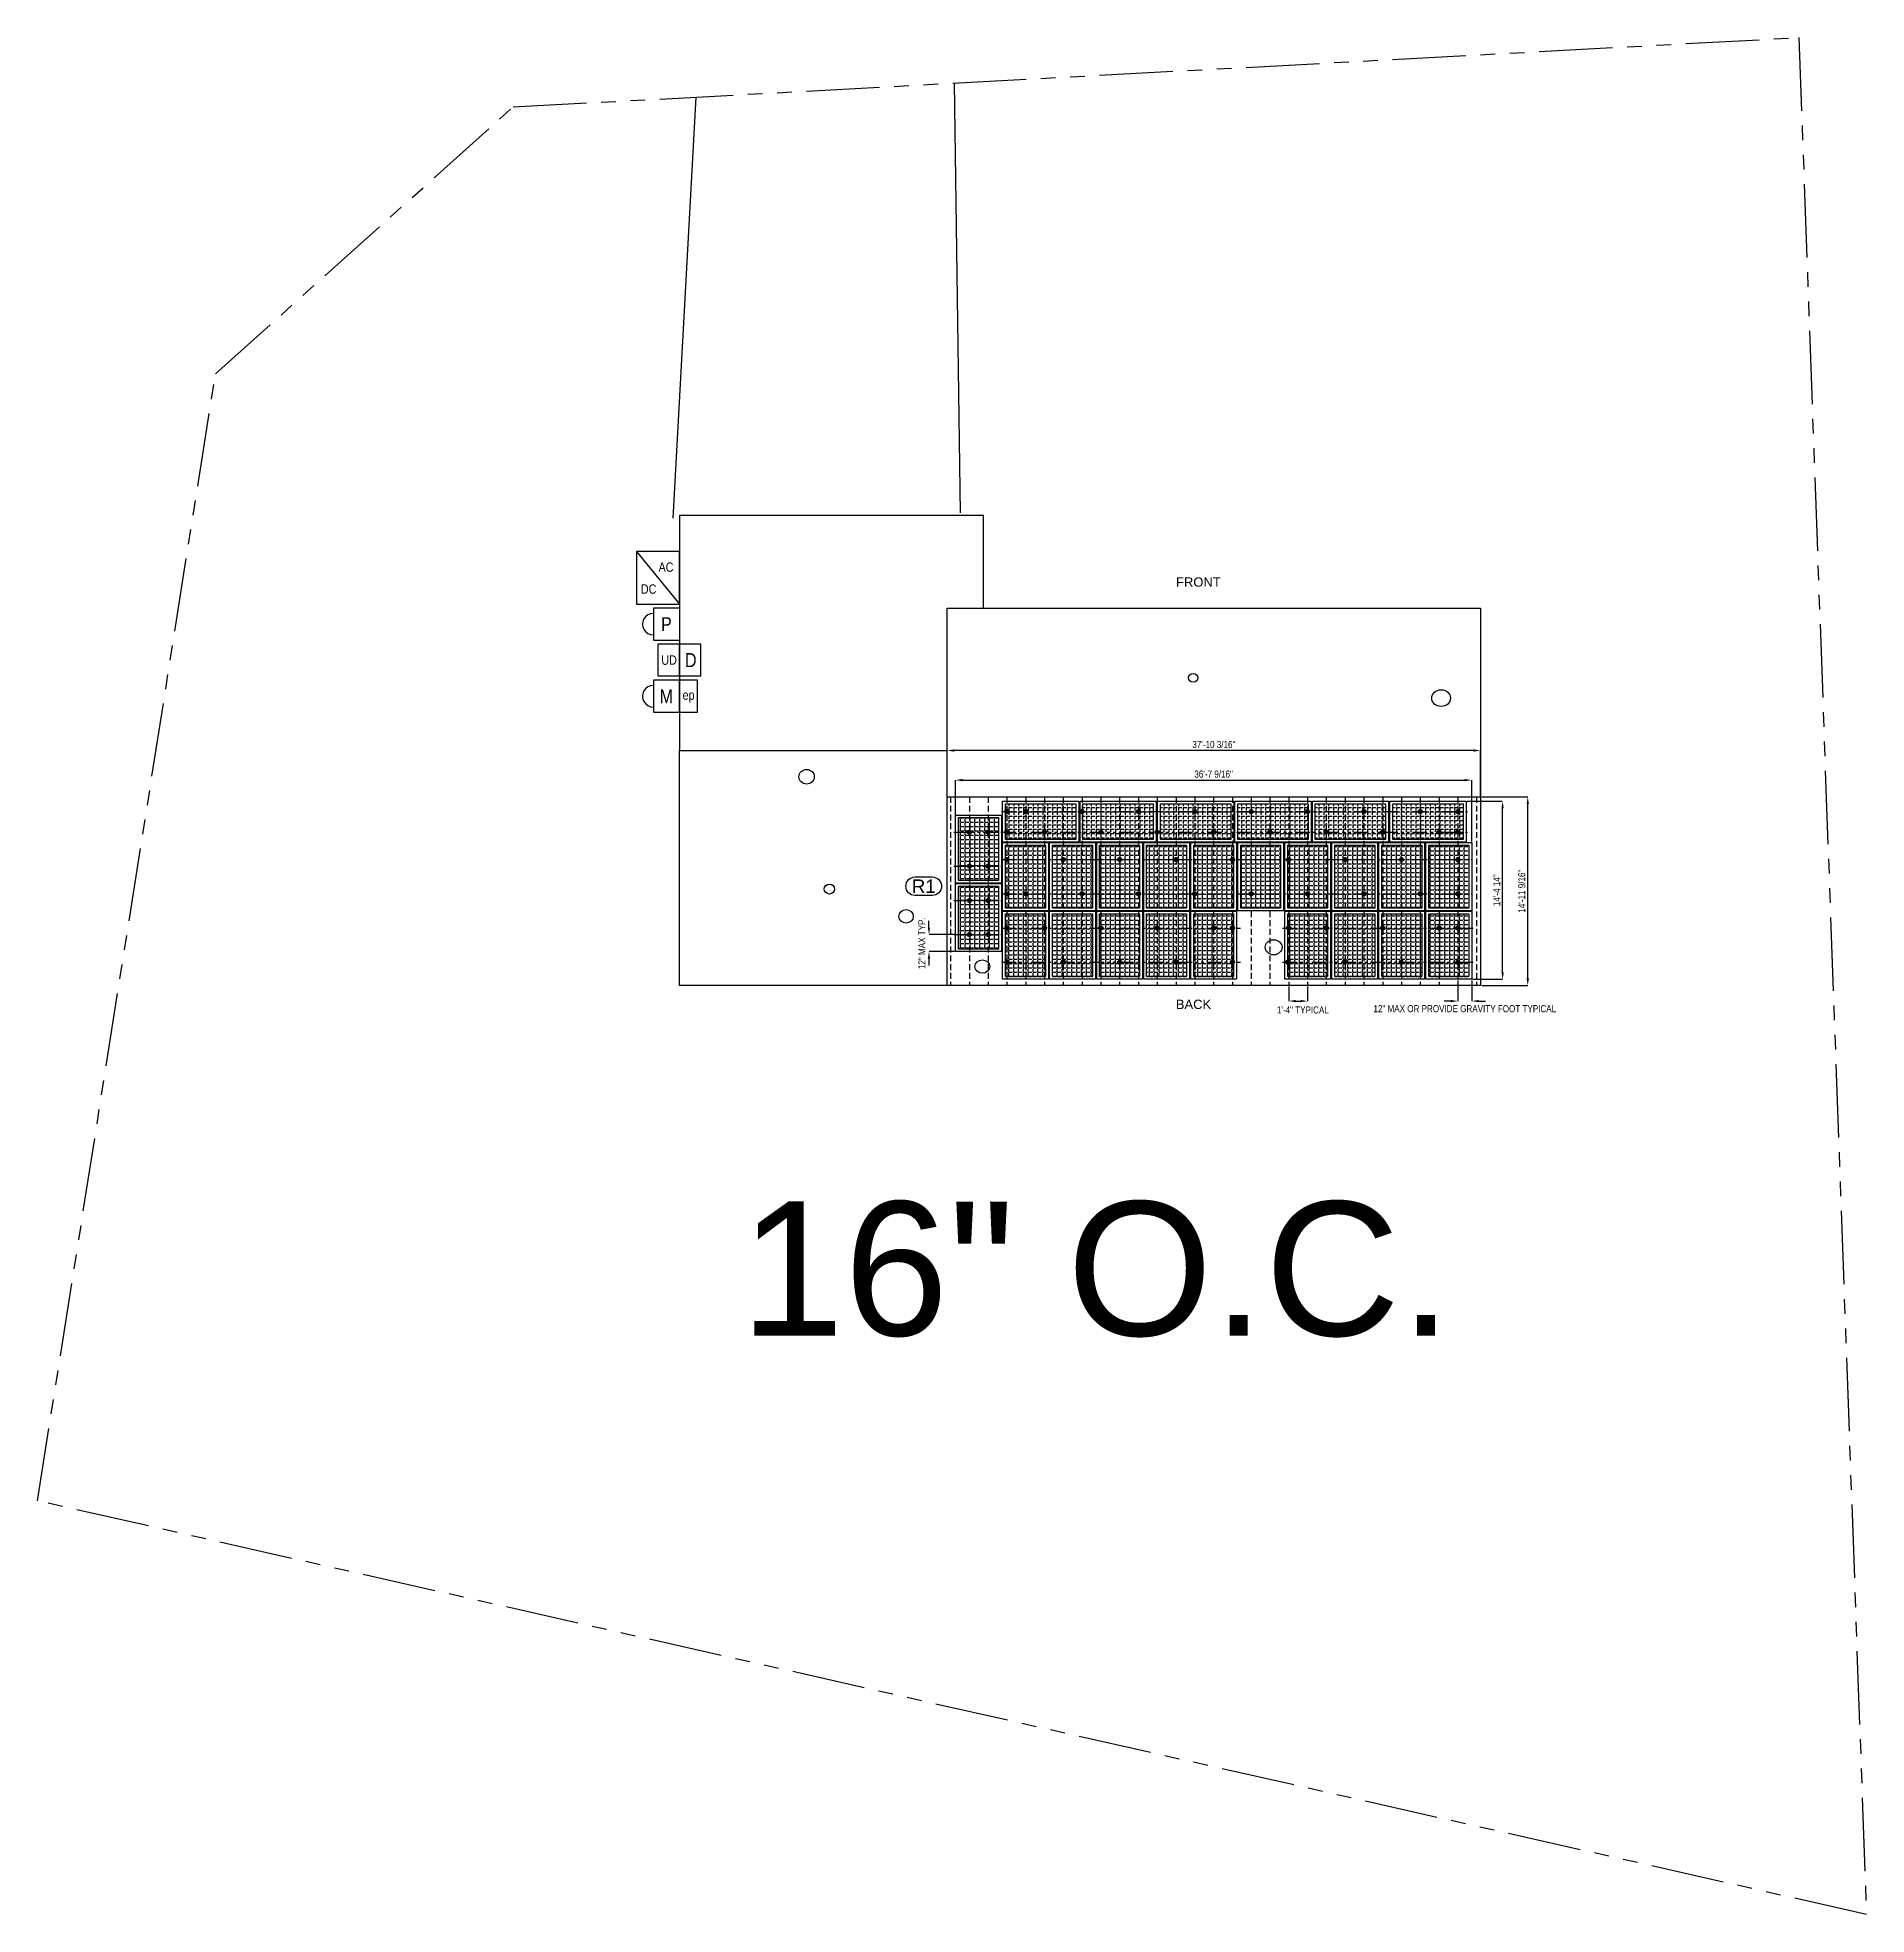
# Model space of a CAD drawing. Header units: feet. Extents: x -13431 to 13250, y 10829 to 29871.
# Drawn here: x 270 to 1828, y 14315 to 15913 of the extents above; entities that cross this region are included whole.
import ezdxf
from ezdxf.enums import TextEntityAlignment as Align

# ---------------------------------------------------------------- set-up
doc = ezdxf.new("R2010")
doc.units = ezdxf.units.FT
doc.header["$MEASUREMENT"] = 0
doc.linetypes.add('DASHED', pattern=[0.75, 0.5, -0.25])
doc.linetypes.add('PHANTOM', pattern=[2.5, 1.25, -0.25, 0.25, -0.25, 0.25, -0.25])
for name, color, linetype in [('EQUIPMENT', 7, 'Continuous'), ('MODULE FRAME', 9, 'Continuous'), ('MODULE HATCH', 7, 'Continuous'), ('PROPERTY LINE', 7, 'Continuous'), ('ROOF OBJECTS', 6, 'Continuous'), ('STRUCTURAL', 4, 'DASHED'), ('Z - ROOF', 3, 'Continuous'), ('Z - TITLEBLOCK TXT', 7, 'Continuous')]:
    doc.layers.add(name, color=color, linetype=linetype)
doc.layers.add('LOCKED (NO PRINT)', color=7, linetype='Continuous', plot=False)
doc.styles.add('1QUATER', font='technic_.ttf', dxfattribs={"height": 6})
doc.styles.add('PAPER SPACE TXT', font='technic_.ttf', dxfattribs={"height": 0.125})
doc.styles.add('TITLE BBLOCK TEXT', font='ARIALUNI.TTF')
doc.dimstyles.new('1QUATER', dxfattribs={"dimscale": 0, "dimtxt": 6, "dimasz": 6, "dimexe": 0, "dimexo": 1, "dimgap": 2, "dimtad": 1, "dimdec": 4, "dimzin": 3, "dimdsep": 46, "dimlunit": 4, "dimtxsty": '1QUATER', "dimcen": 6, "dimclrd": 1, "dimclre": 1, "dimclrt": 7, "dimadec": 0, "dimazin": 0, "dimtfac": 1, "dimtdec": 4, "dimtofl": 0, "dimtmove": 2, "dimatfit": 3, "dimfxl": 1, "dimfrac": 2, "dimtolj": 1, "dimtzin": 0, "dimarcsym": 1})

msp = doc.modelspace()

# ---------------------------------------------------------------- texts
at = {"layer": 'LOCKED (NO PRINT)', "color": 7, "style": 'TITLE BBLOCK TEXT'}
msp.add_text('16" O.C.', height=114.235434, rotation=359.98856394, dxfattribs=at).set_placement((868.20112, 14807.91883))
at = {"layer": 'Z - TITLEBLOCK TXT', "color": 7, "style": 'TITLE BBLOCK TEXT'}
for s, p in [('FRONT', (1239.58156, 15445.70184, -35.36667)), ('BACK', (1239.40299, 15086.07926, -35.36667))]:
    msp.add_text(s, height=7.925185, rotation=359.98856394, dxfattribs=at).set_placement(p)

# ---------------------------------------------------------------- blocks, each defined once
blk = doc.blocks.new('A$C035F63DD')
at = {"color": 3}
blk.add_lwpolyline([(-0.08, 0.003, -1), (-0.08, 0.136), (0.043, 0.136, -1), (0.043, 0.003)], format="xyb", close=True, dxfattribs=at)
at = {"layer": 'Z - TITLEBLOCK TXT', "color": 7, "style": 'TITLE BBLOCK TEXT'}
blk.add_text('R1', height=0.096, rotation=359.9886, dxfattribs=at).set_placement((-0.018, 0.07), align=Align.MIDDLE_CENTER)
blk = doc.blocks.new('*U127')
at = {"color": 1}
blk.add_line((-36.6, 136.9), (0, 92), dxfattribs=at)
at = {"color": 1, "linetype": 'Continuous'}
for p, q in [((0, 88.6), (-22.2, 88.6)), ((-22.2, 88.6), (-22.2, 61.4)), ((0, 88.6), (0, 61.4)), ((-22.2, 61.4), (0, 61.4)), ((0, 58.1), (-18.3, 58.1)), ((-18.3, 58.1), (-18.3, 30.9)), ((0, 30.9), (0, 58.1)), ((18.3, 58.1), (0, 58.1)), ((0, 30.9), (0, 58.1)), ((18.3, 30.9), (18.3, 58.1)), ((0, 27.2), (-22.2, 27.2)), ((-22.2, 27.2), (-22.2, 0)), ((-18.3, 30.9), (0, 30.9)), ((0, 30.9), (18.3, 30.9)), ((15.5, 27.2), (0, 27.2)), ((0, 27.2), (0, 0)), ((0, 0), (0, 27.2)), ((15.5, 0), (15.5, 27.2)), ((-22.2, 0), (0, 0)), ((0, 0), (15.5, 0))]:
    blk.add_line(p, q, dxfattribs=at)
at = {"color": 1, "linetype": 'Continuous', "flags": 128}
blk.add_lwpolyline([(-36.6, 136.9), (-36.6, 92), (0, 92), (0, 136.9)], close=True, dxfattribs=at)
at = {"color": 1, "linetype": 'Continuous'}
for centre in [(-22.2, 75), (-22.2, 13.6)]:
    blk.add_arc(centre, 9.18, 90.004, 270.004, dxfattribs=at)
at = {"color": 1, "style": 'PAPER SPACE TXT'}
for s, height, p in [('AC', 7.99, (-11.4, 123.6)), ('DC', 7.99, (-26.2, 104.9)), ('P', 11.9, (-11.1, 75)), ('UD', 7.99, (-8.8, 44.4)), ('D', 11.9, (9.7, 44.4)), ('M', 11.9, (-11.1, 13.6))]:
    blk.add_text(s, height=height, dxfattribs=at).set_placement(p, align=Align.MIDDLE_CENTER)
blk.add_text('ep', height=7.99, rotation=359.9986, dxfattribs=at).set_placement((7.8, 14.6), align=Align.MIDDLE_CENTER)
blk = doc.blocks.new('*D157')
at = {"layer": 'Defpoints', "color": 0, "transparency": 16777216}
for p in [(1498.9, 15266.7, 53.8), (1539.1, 15266.7), (1498.9, 15106.1, -26.5)]:
    blk.add_point(p, dxfattribs=at)
at = {"layer": 'STRUCTURAL', "color": 1, "lineweight": -2, "transparency": 16777216}
for p, q in [((1499.9, 15266.7), (1539.1, 15266.7)), ((1539.1, 15112.1), (1539.1, 15260.7)), ((1499.9, 15106.1), (1539.1, 15106.1))]:
    blk.add_line(p, q, dxfattribs=at)
at = {"layer": 'STRUCTURAL', "color": 1, "transparency": 16777216}
for points in [[(1538.1, 15260.7), (1540.1, 15260.7), (1539.1, 15266.7)], [(1538.1, 15112.1), (1540.1, 15112.1), (1539.1, 15106.1)]]:
    blk.add_solid(points, dxfattribs=at)
at = {"layer": 'STRUCTURAL', "color": 7, "transparency": 16777216, "insert": (1534, 15186.4), "char_height": 6, "attachment_point": 5, "rotation": 90, "style": '1QUATER'}
blk.add_mtext('\\A1;14\'-11 9/16"', dxfattribs=at)
blk = doc.blocks.new('*D151')
at = {"layer": 'Defpoints', "color": 0, "transparency": 16777216}
for p in [(1486.6, 15263, 45.5), (1517.7, 15263), (1491.4, 15111.4, -30.3)]:
    blk.add_point(p, dxfattribs=at)
at = {"layer": 'STRUCTURAL', "color": 1, "lineweight": -2, "transparency": 16777216}
for p, q in [((1487.6, 15263), (1517.7, 15263)), ((1517.7, 15117.4), (1517.7, 15257)), ((1492.4, 15111.4), (1517.7, 15111.4))]:
    blk.add_line(p, q, dxfattribs=at)
at = {"layer": 'STRUCTURAL', "color": 1, "transparency": 16777216}
for points in [[(1516.7, 15257), (1518.7, 15257), (1517.7, 15263)], [(1516.7, 15117.4), (1518.7, 15117.4), (1517.7, 15111.4)]]:
    blk.add_solid(points, dxfattribs=at)
at = {"layer": 'STRUCTURAL', "color": 7, "transparency": 16777216, "insert": (1512.7, 15187.2), "char_height": 6, "attachment_point": 5, "rotation": 90, "style": '1QUATER'}
blk.add_mtext('\\A1;14\'-4 14"', dxfattribs=at)
blk = doc.blocks.new('*D152')
at = {"layer": 'Defpoints', "color": 0, "transparency": 16777216}
for p in [(1044.7, 15306.2), (1044.7, 15266.7, 53.8), (1498.9, 15266.7, 53.8)]:
    blk.add_point(p, dxfattribs=at)
at = {"layer": 'STRUCTURAL', "color": 1, "lineweight": -2, "transparency": 16777216}
for p, q in [((1044.7, 15267.7), (1044.7, 15306.2)), ((1492.9, 15306.2), (1050.7, 15306.2)), ((1498.9, 15267.7), (1498.9, 15306.2))]:
    blk.add_line(p, q, dxfattribs=at)
at = {"layer": 'STRUCTURAL', "color": 1, "transparency": 16777216}
for points in [[(1050.7, 15307.2), (1050.7, 15305.2), (1044.7, 15306.2)], [(1492.9, 15307.2), (1492.9, 15305.2), (1498.9, 15306.2)]]:
    blk.add_solid(points, dxfattribs=at)
at = {"layer": 'STRUCTURAL', "color": 7, "transparency": 16777216, "insert": (1271.8, 15311.3), "char_height": 6, "attachment_point": 5, "style": '1QUATER'}
blk.add_mtext('\\A1;37\'-10 3/16"', dxfattribs=at)
blk = doc.blocks.new('*D153')
at = {"layer": 'Defpoints', "color": 0, "transparency": 16777216}
for p in [(1491.4, 15281), (1051.8, 15248.7, 38.4), (1491.4, 15227.8, 27.9)]:
    blk.add_point(p, dxfattribs=at)
at = {"layer": 'STRUCTURAL', "color": 1, "lineweight": -2, "transparency": 16777216}
for p, q in [((1051.8, 15249.7), (1051.8, 15281)), ((1057.8, 15281), (1485.4, 15281)), ((1491.4, 15228.8), (1491.4, 15281))]:
    blk.add_line(p, q, dxfattribs=at)
at = {"layer": 'STRUCTURAL', "color": 1, "transparency": 16777216}
for points in [[(1057.8, 15282), (1057.8, 15280), (1051.8, 15281)], [(1485.4, 15282), (1485.4, 15280), (1491.4, 15281)]]:
    blk.add_solid(points, dxfattribs=at)
at = {"layer": 'STRUCTURAL', "color": 7, "transparency": 16777216, "insert": (1271.6, 15286.1), "char_height": 6, "attachment_point": 5, "style": '1QUATER'}
blk.add_mtext('\\A1;36\'-7 9/16"', dxfattribs=at)
blk = doc.blocks.new('*D154')
at = {"layer": 'Defpoints', "color": 0, "transparency": 16777216}
for p in [(1335.6, 15106.1, -26.5), (1351.6, 15106.1, -26.5), (1351.6, 15092.8)]:
    blk.add_point(p, dxfattribs=at)
at = {"layer": 'STRUCTURAL', "color": 1, "lineweight": -2, "transparency": 16777216}
for p, q in [((1335.6, 15105.1), (1335.6, 15092.8)), ((1341.6, 15092.8), (1345.6, 15092.8)), ((1351.6, 15105.1), (1351.6, 15092.8))]:
    blk.add_line(p, q, dxfattribs=at)
at = {"layer": 'STRUCTURAL', "color": 1, "transparency": 16777216}
for points in [[(1341.6, 15093.8), (1341.6, 15091.8), (1335.6, 15092.8)], [(1345.6, 15093.8), (1345.6, 15091.8), (1351.6, 15092.8)]]:
    blk.add_solid(points, dxfattribs=at)
at = {"layer": 'STRUCTURAL', "color": 7, "transparency": 16777216, "insert": (1347.6, 15085.2), "char_height": 6, "attachment_point": 5, "style": '1QUATER'}
blk.add_mtext('\\A1;1\'-4" TYPICAL', dxfattribs=at)
blk = doc.blocks.new('*D155')
at = {"layer": 'Defpoints', "color": 0, "transparency": 16777216}
for p in [(1051.8, 15149.4, -26.2), (1029.2, 15134.9), (1051.8, 15134.9, -5.7)]:
    blk.add_point(p, dxfattribs=at)
at = {"layer": 'STRUCTURAL', "color": 1, "lineweight": -2, "transparency": 16777216}
for p, q in [((1029.2, 15155.4), (1029.2, 15161.4)), ((1050.8, 15149.4), (1029.2, 15149.4)), ((1050.8, 15134.9), (1029.2, 15134.9)), ((1029.2, 15128.9), (1029.2, 15122.9))]:
    blk.add_line(p, q, dxfattribs=at)
at = {"layer": 'STRUCTURAL', "color": 1, "transparency": 16777216}
for points in [[(1028.2, 15155.4), (1030.2, 15155.4), (1029.2, 15149.4)], [(1028.2, 15128.9), (1030.2, 15128.9), (1029.2, 15134.9)]]:
    blk.add_solid(points, dxfattribs=at)
at = {"layer": 'STRUCTURAL', "color": 7, "transparency": 16777216, "insert": (1023.1, 15142.1), "char_height": 6, "attachment_point": 5, "rotation": 90, "style": '1QUATER'}
blk.add_mtext('\\A1;12" MAX TYP.', dxfattribs=at)
blk = doc.blocks.new('*D156')
at = {"layer": 'Defpoints', "color": 0, "transparency": 16777216}
for p in [(1479.6, 15111.4), (1491.4, 15111.4), (1479.6, 15092.8)]:
    blk.add_point(p, dxfattribs=at)
at = {"layer": 'STRUCTURAL', "color": 1, "lineweight": -2, "transparency": 16777216}
for p, q in [((1479.6, 15110.4), (1479.6, 15092.8)), ((1491.4, 15110.4), (1491.4, 15092.8)), ((1473.6, 15092.8), (1467.6, 15092.8)), ((1497.4, 15092.8), (1503.4, 15092.8))]:
    blk.add_line(p, q, dxfattribs=at)
at = {"layer": 'STRUCTURAL', "color": 1, "transparency": 16777216}
for points in [[(1473.6, 15093.8), (1473.6, 15091.8), (1479.6, 15092.8)], [(1497.4, 15093.8), (1497.4, 15091.8), (1491.4, 15092.8)]]:
    blk.add_solid(points, dxfattribs=at)
at = {"layer": 'STRUCTURAL', "color": 10, "transparency": 16777216, "insert": (1485.5, 15086.3), "char_height": 6, "attachment_point": 5, "style": '1QUATER'}
blk.add_mtext('\\A1;12" MAX OR PROVIDE GRAVITY FOOT TYPICAL', dxfattribs=at)
blk = doc.blocks.new('A$C6EF85B4C')
at = {"layer": 'MODULE HATCH'}
h = blk.add_hatch(dxfattribs=at)
h.set_pattern_fill('ANGLE', color=9, scale=15)
h.set_pattern_definition([(0, (0, 0), (0, 4.125), [3, -1.125]), (90, (0, 0), (-4.125, 3e-16), [3, -1.125])])
h.paths.add_polyline_path([(-19.2, 21.6), (-19.2, -38.3), (14.8, -38.3), (14.8, 21.6)])
at = {"color": 4}
blk.add_lwpolyline([(-21.7, 24.1), (17.3, 24.1), (17.3, -40.8), (-21.7, -40.8)], close=True, dxfattribs=at)
at = {"layer": 'MODULE FRAME', "color": 7, "linetype": 'Continuous', "flags": 128}
blk.add_lwpolyline([(17.3, -40.8), (-21.7, -40.8), (-21.7, 24.1), (17.3, 24.1)], close=True, dxfattribs=at)
at = {"layer": 'MODULE FRAME', "color": 8, "linetype": 'Continuous', "flags": 128}
blk.add_lwpolyline([(14.8, -38.3), (-19.2, -38.3), (-19.2, 21.6), (14.8, 21.6)], close=True, dxfattribs=at)
blk = doc.blocks.new('foot2')
h = blk.add_hatch(color=3)
h.dxf.hatch_style = 1
h.paths.add_polyline_path([(1.7, 0, 1), (-1.7, 0, 1)])
at = {"color": 3}
blk.add_circle((0, 0), 1.73, dxfattribs=at)

# ---------------------------------------------------------------- dimensions: what is measured, and where the dimension line sits
at = {"layer": 'STRUCTURAL'}
for base, p1, p2, picture, middle in [((1044.67023, 15306.19277), (1498.87323, 15266.71917, 53.79822), (1044.67023, 15266.71917, 53.79822), '*D152', (1271.77173, 15311.32874)), ((1491.38127, 15280.96632), (1051.83127, 15248.7114, 38.36976), (1491.38127, 15227.81393, 27.92102), '*D153', (1271.60627, 15286.11983))]:
    dim = msp.add_linear_dim(base=base, p1=p1, p2=p2, dimstyle='1QUATER', override={"dimscale": 1}, dxfattribs=at)
    dim.commit()
    dim.dimension.update_dxf_attribs({"geometry": picture, "text_midpoint": middle})
for base, p1, p2, text, picture, middle in [((1539.07032, 15266.71917), (1498.87323, 15106.10596, -26.50838), (1498.87323, 15266.71917, 53.79822), '14\'-11 9/16"', '*D157', (1534.00015, 15186.41257)), ((1517.7174, 15262.96492), (1491.38127, 15111.40423, -30.28383), (1486.58127, 15262.96492, 45.49651), '14\'-4 14"', '*D151', (1512.67354, 15187.18457)), ((1029.16342, 15134.88294), (1051.83127, 15149.4062, -26.15697), (1051.83127, 15134.88294, -5.656), '12" MAX TYP.', '*D155', (1023.05377, 15142.14457))]:
    dim = msp.add_linear_dim(base=base, p1=p1, p2=p2, angle=90, text=text, dimstyle='1QUATER', override={"dimscale": 1}, dxfattribs=at)
    dim.commit()
    dim.dimension.update_dxf_attribs({"geometry": picture, "text_midpoint": middle})
for base, p1, p2, text, override, picture, middle in [((1351.57661, 15092.76893, 80.3066), (1335.57661, 15106.10596, 53.79822), (1351.57661, 15106.10596, 53.79822), '1\'-4" TYPICAL', {"dimscale": 1}, '*D154', (1347.57661, 15085.22303, 80.3066)), ((1479.58706, 15092.76893, -30.28383), (1491.38127, 15111.40423, -30.28383), (1479.58706, 15111.40423, -30.28383), '12" MAX OR PROVIDE GRAVITY FOOT TYPICAL', {"dimscale": 1, "dimclrt": 10}, '*D156', (1485.48417, 15086.30966, -30.28383))]:
    dim = msp.add_linear_dim(base=base, p1=p1, p2=p2, text=text, dimstyle='1QUATER', override=override, dxfattribs=at)
    dim.commit()
    dim.dimension.update_dxf_attribs({"geometry": picture, "text_midpoint": middle, "dimtype": 160})

# ---------------------------------------------------------------- linework, layer by layer
at = {"layer": 'PROPERTY LINE', "color": 7, "linetype": 'PHANTOM', "ltscale": 50, "extrusion": (0.05005, -0.104078, 0.993309)}
for p, q in [((675.14103, 15854.29524, -47.28189), (1770.05372, 15913.39081, -96.25896)), ((1770.05372, 15913.39081, -96.25896), (1827.54436, 14314.93698, -266.64063)), ((421.57328, 15626.99451, -58.32186), (675.14103, 15854.29524, -47.28189)), ((270.07259, 14667.12431, -151.26278), (421.57328, 15626.99451, -58.32186)), ((1827.54436, 14314.93698, -266.64063), (270.07259, 14667.12431, -151.26278))]:
    msp.add_line(p, q, dxfattribs=at)
at = {"layer": 'PROPERTY LINE', "color": 7, "extrusion": (0.05005, -0.104078, 0.993309)}
for p, q in [((1050.72595, 15874.56663, -64.08236), (1055.76764, 15508.6534, -102.67653)), ((830.5695, 15862.68416, -54.23444), (811.18839, 15504.03473, -90.83693))]:
    msp.add_line(p, q, dxfattribs=at)
at = {"layer": 'ROOF OBJECTS', "color": 6, "extrusion": (0, 0.447214, 0.894427)}
for centre, radius in [((-1254.17579, -13744.19656, 6875.60296), 4.05309), ((-1465.3376, -13724.96419, 6875.60296), 7.97043)]:
    msp.add_circle(centre, radius, dxfattribs=at)
at = {"layer": 'ROOF OBJECTS', "color": 6, "extrusion": (0, -0.316228, 0.948683)}
for centre, radius in [((925.01696, 14476.29755, -4902.96277), 6.5345), ((944.42793, 14375.4529, -4902.96277), 4.44658), ((1009.74663, 14350.94851, -4902.96277), 6.1261)]:
    msp.add_circle(centre, radius, dxfattribs=at)
at = {"layer": 'ROOF OBJECTS', "color": 6, "extrusion": (0, -0.447214, 0.894427)}
for centre, radius in [((1322.7212, 13535.80346, -6779.36578), 7.17902), ((1074.64616, 13517.45707, -6779.36578), 6.38135)]:
    msp.add_circle(centre, radius, dxfattribs=at)
at = {"layer": 'STRUCTURAL', "color": 1, "linetype": 'DASHED', "ltscale": 10}
for p, q in [((1047.57661, 15266.71917, 53.79822), (1047.57661, 15106.10596, 53.79822)), ((1063.57661, 15266.71917, 53.79822), (1063.57661, 15106.10596, 53.79822)), ((1079.57661, 15266.71917, 53.79822), (1079.57661, 15106.10596, 53.79822)), ((1095.57661, 15266.71917, 53.79822), (1095.57661, 15106.10596, 53.79822)), ((1111.57661, 15266.71917, 53.79822), (1111.57661, 15106.10596, 53.79822)), ((1127.57661, 15266.71917, 53.79822), (1127.57661, 15106.10596, 53.79822)), ((1143.57661, 15266.71917, 53.79822), (1143.57661, 15106.10596, 53.79822)), ((1159.57661, 15266.71917, 53.79822), (1159.57661, 15106.10596, 53.79822)), ((1175.57661, 15266.71917, 53.79822), (1175.57661, 15106.10596, 53.79822)), ((1191.57661, 15266.71917, 53.79822), (1191.57661, 15106.10596, 53.79822)), ((1207.57661, 15266.71917, 53.79822), (1207.57661, 15106.10596, 53.79822)), ((1223.57661, 15266.71917, 53.79822), (1223.57661, 15106.10596, 53.79822)), ((1239.57661, 15266.71917, 53.79822), (1239.57661, 15106.10596, 53.79822)), ((1255.57661, 15266.71917, 53.79822), (1255.57661, 15106.10596, 53.79822)), ((1271.57661, 15266.71917, 53.79822), (1271.57661, 15106.10596, 53.79822)), ((1287.57661, 15266.71917, 53.79822), (1287.57661, 15106.10596, 53.79822)), ((1303.57661, 15266.71917, 53.79822), (1303.57661, 15106.10596, 53.79822)), ((1319.57661, 15266.71917, 53.79822), (1319.57661, 15106.10596, 53.79822)), ((1335.57661, 15266.71917, 53.79822), (1335.57661, 15106.10596, 53.79822)), ((1351.57661, 15266.71917, 53.79822), (1351.57661, 15106.10596, 53.79822)), ((1367.57661, 15266.71917, 53.79822), (1367.57661, 15106.10596, 53.79822)), ((1383.57661, 15266.71917, 53.79822), (1383.57661, 15106.10596, 53.79822)), ((1399.57661, 15266.71917, 53.79822), (1399.57661, 15106.10596, 53.79822)), ((1415.57661, 15266.71917, 53.79822), (1415.57661, 15106.10596, 53.79822)), ((1431.57661, 15266.71917, 53.79822), (1431.57661, 15106.10596, 53.79822)), ((1447.57661, 15266.71917, 53.79822), (1447.57661, 15106.10596, 53.79822)), ((1463.57661, 15266.71917, 53.79822), (1463.57661, 15106.10596, 53.79822)), ((1479.57661, 15266.71917, 53.79822), (1479.57661, 15106.10596, 53.79822)), ((1495.57661, 15266.71917, 53.79822), (1495.57661, 15106.10596, 53.79822))]:
    msp.add_line(p, q, dxfattribs=at)
at = {"layer": 'STRUCTURAL', "color": 7, "linetype": 'PHANTOM', "ltscale": 10}
for p, q in [((1091.02109, 15254.16837), (1487.80861, 15254.16837)), ((1050.46514, 15236.76938, -0.81103), (1091.51514, 15236.76938, -0.81103)), ((1091.02109, 15236.76938, -0.81103), (1487.80861, 15236.76938, -0.81103)), ((1050.46514, 15207.72286, 3.00135), (1091.51514, 15207.72286, 3.00135)), ((1090.88127, 15213.29067, 2.32375), (1492.17557, 15213.29067, 2.32375)), ((1050.46514, 15178.45273, -29.96935), (1091.51514, 15178.45273, -29.96935)), ((1090.88127, 15184.24414, 6.13613), (1492.17557, 15184.24414, 6.13613)), ((1090.88127, 15154.97401, 19.26367), (1294.43375, 15154.97401, 19.26367)), ((1330.26379, 15154.97401, -26.83458), (1492.75887, 15154.97401, -26.83458)), ((1050.46514, 15149.4062, -26.15697), (1091.51514, 15149.4062, -26.15697)), ((1090.88127, 15125.92749, 23.07605), (1294.43375, 15125.92749, 23.07605)), ((1330.26379, 15125.92749, -23.0222), (1492.75887, 15125.92749, -23.0222))]:
    msp.add_line(p, q, dxfattribs=at)
at = {"layer": 'Z - ROOF', "color": 3}
for p, q in [((816.6712, 15506.27958, -132.80789), (816.6712, 15306.19277, -66.11229)), ((1075.56803, 15506.27958, -132.80789), (816.6712, 15506.27958, -132.80789)), ((1075.56803, 15427.33237, -106.49216), (1075.56803, 15506.27958, -132.80789)), ((1044.67023, 15266.71917, 53.79822), (1044.67023, 15427.33237, -26.50838)), ((1044.67023, 15427.33237, -26.50838), (1498.87323, 15427.33237, -26.50838)), ((1498.87323, 15427.33237, -26.50838), (1498.87323, 15266.71917, 53.79822)), ((816.6712, 15306.19277, -66.11229), (1044.67023, 15306.19277, -66.11229)), ((816.6712, 15106.10596, -132.80789), (816.6712, 15306.19277, -66.11229)), ((1044.67023, 15106.10596, -26.50838), (1044.67023, 15266.71917, 53.79822)), ((1044.67023, 15266.71917, 53.79822), (1498.87323, 15266.71917, 53.79822)), ((1498.87323, 15266.71917, 53.79822), (1498.87323, 15106.10596, -26.50838)), ((1060.79598, 15106.10596, -132.80789), (816.6712, 15106.10596, -132.80789)), ((1498.87323, 15106.10596, -26.50838), (1044.67023, 15106.10596, -26.50838))]:
    msp.add_line(p, q, dxfattribs=at)

# ---------------------------------------------------------------- block references
at = {"linetype": 'Continuous', "extrusion": (-6.60626e-15, -0.447214, 0.894427)}
for p in [(1073.56366, 13640.54811, -6773.5843), (1113.61366, 13608.53421, -6785.1121), (1153.66366, 13608.53421, -6785.1121), (1193.71366, 13608.53421, -6785.1121), (1233.76366, 13608.53421, -6785.1121), (1273.81366, 13608.53421, -6785.1121), (1313.86366, 13608.53421, -6785.1121), (1353.91366, 13608.53421, -6785.1121), (1393.96366, 13608.53421, -6785.1121), (1434.01366, 13608.53421, -6785.1121), (1474.06366, 13608.53421, -6785.1121), (1073.56366, 13575.34811, -6773.5843), (1113.61366, 13543.33421, -6785.1121), (1153.66366, 13543.33421, -6785.1121), (1193.71366, 13543.33421, -6785.1121), (1233.76366, 13543.33421, -6785.1121), (1273.81366, 13543.33421, -6785.1121), (1353.91366, 13543.33421, -6785.1121), (1393.96366, 13543.33421, -6785.1121), (1434.01366, 13543.33421, -6785.1121), (1474.06366, 13543.33421, -6785.1121)]:
    msp.add_blockref('A$C6EF85B4C', p, dxfattribs=at)
at = {"linetype": 'Continuous', "extrusion": (-6.60626e-15, -0.447214, 0.894427), "rotation": 269.9999999999991}
for p in [(1132.70799, 13650.22511, -6785.1121), (1198.65799, 13650.22511, -6785.1121), (1264.60799, 13650.22511, -6785.1121), (1330.55799, 13650.22511, -6785.1121), (1396.50799, 13650.22511, -6785.1121), (1462.45799, 13650.22511, -6785.1121)]:
    msp.add_blockref('A$C6EF85B4C', p, dxfattribs=at)
at = {"xscale": 118.7716407580049, "yscale": 118.7716407580049, "zscale": 118.7716407580049}
msp.add_blockref('A$C035F63DD', (1026.92002, 15182.37525, -35.36667), dxfattribs=at)
at = {"layer": 'EQUIPMENT', "color": 3}
msp.add_blockref('*U127', (816.6712, 15338.79879, -76.98096), dxfattribs=at)
at = {"layer": 'STRUCTURAL', "color": 3}
for p in [(1095.65041, 15254.16837), (1111.57661, 15254.16837), (1159.57661, 15254.16837, 53.79822), (1207.57661, 15254.16837), (1255.57661, 15254.16837, 53.79822), (1303.57661, 15254.16837), (1351.46883, 15254.16837), (1399.57661, 15254.16837, 53.79822), (1447.57661, 15254.16837, 53.79822), (1479.57661, 15254.16837, 53.79822), (1063.57661, 15236.76938, 53.79822), (1079.57661, 15236.76938, 53.79822), (1095.57661, 15236.76938, 53.79822), (1127.57661, 15236.68255, 52.98719), (1175.57661, 15236.68255, 106.78541), (1223.57661, 15236.68255, 52.98719), (1271.57661, 15236.68255, 106.78541), (1319.57661, 15236.68255, 52.98719), (1367.46883, 15236.68255, 52.98719), (1415.57661, 15236.68255, 106.78541), (1463.57661, 15236.68255, 106.78541), (1479.57661, 15236.76938, 52.98719), (1063.57661, 15207.72286, 53.79822), (1079.57661, 15207.72286, 53.79822), (1095.57661, 15213.29067, 53.79822), (1143.57661, 15213.29067, 53.79822), (1191.57661, 15213.29067, 53.79822), (1239.57661, 15213.29067, 53.79822), (1287.57661, 15213.29067, 53.79822), (1335.57661, 15213.29067, 53.79822), (1383.57661, 15213.29067, 53.79822), (1431.57661, 15213.29067, 53.79822), (1479.57661, 15213.29067, 53.79822), (1095.57661, 15184.24414, 53.79822), (1111.57661, 15184.24414, 53.79822), (1159.57661, 15184.24414, 53.79822), (1207.57661, 15184.24414, 53.79822), (1255.57661, 15184.24414, 53.79822), (1303.57661, 15184.24414, 53.79822), (1351.57661, 15184.24414, 53.79822), (1399.57661, 15184.24414, 53.79822), (1447.57661, 15184.24414, 53.79822), (1479.57661, 15184.24414, 53.79822), (1063.57661, 15178.45273, -29.96935), (1079.57661, 15178.45273, -29.96935), (1095.57661, 15154.97401, 53.79822), (1127.57661, 15154.97401, 53.79822), (1175.57661, 15154.97401, 53.79822), (1223.57661, 15154.97401, 53.79822), (1271.57661, 15154.97401, 53.79822), (1287.57661, 15154.97401, 53.79822), (1335.57661, 15154.97401, 53.79822), (1367.57661, 15154.97401, 53.79822), (1415.57661, 15154.97401, 53.79822), (1463.57661, 15154.97401, 53.79822), (1479.57661, 15154.97401, 53.79822), (1063.57661, 15149.4062, -26.15697), (1079.57661, 15149.4062, -26.15697), (1095.57661, 15125.92749, 53.79822), (1095.57661, 15125.92749, 53.79822), (1143.57661, 15125.92749, 53.79822), (1191.57661, 15125.92749, 53.79822), (1239.57661, 15125.92749, 53.79822), (1287.57661, 15125.92749, 53.79822), (1334.69798, 15125.92749, -23.0222), (1335.28612, 15125.92749, 53.79822), (1383.28612, 15125.92749, 53.79822), (1431.28612, 15125.92749, 53.79822), (1479.57661, 15125.92749, 53.79822)]:
    msp.add_blockref('foot2', p, dxfattribs=at)

msp.set_redraw_order([(e.dxf.handle, doc.entitydb.next_handle()) for e in msp.query("TEXT MTEXT ATTDEF DIMENSION ARC_DIMENSION")])  # texts and dimensions are drawn at this point

doc.saveas('drawing.dxf')
